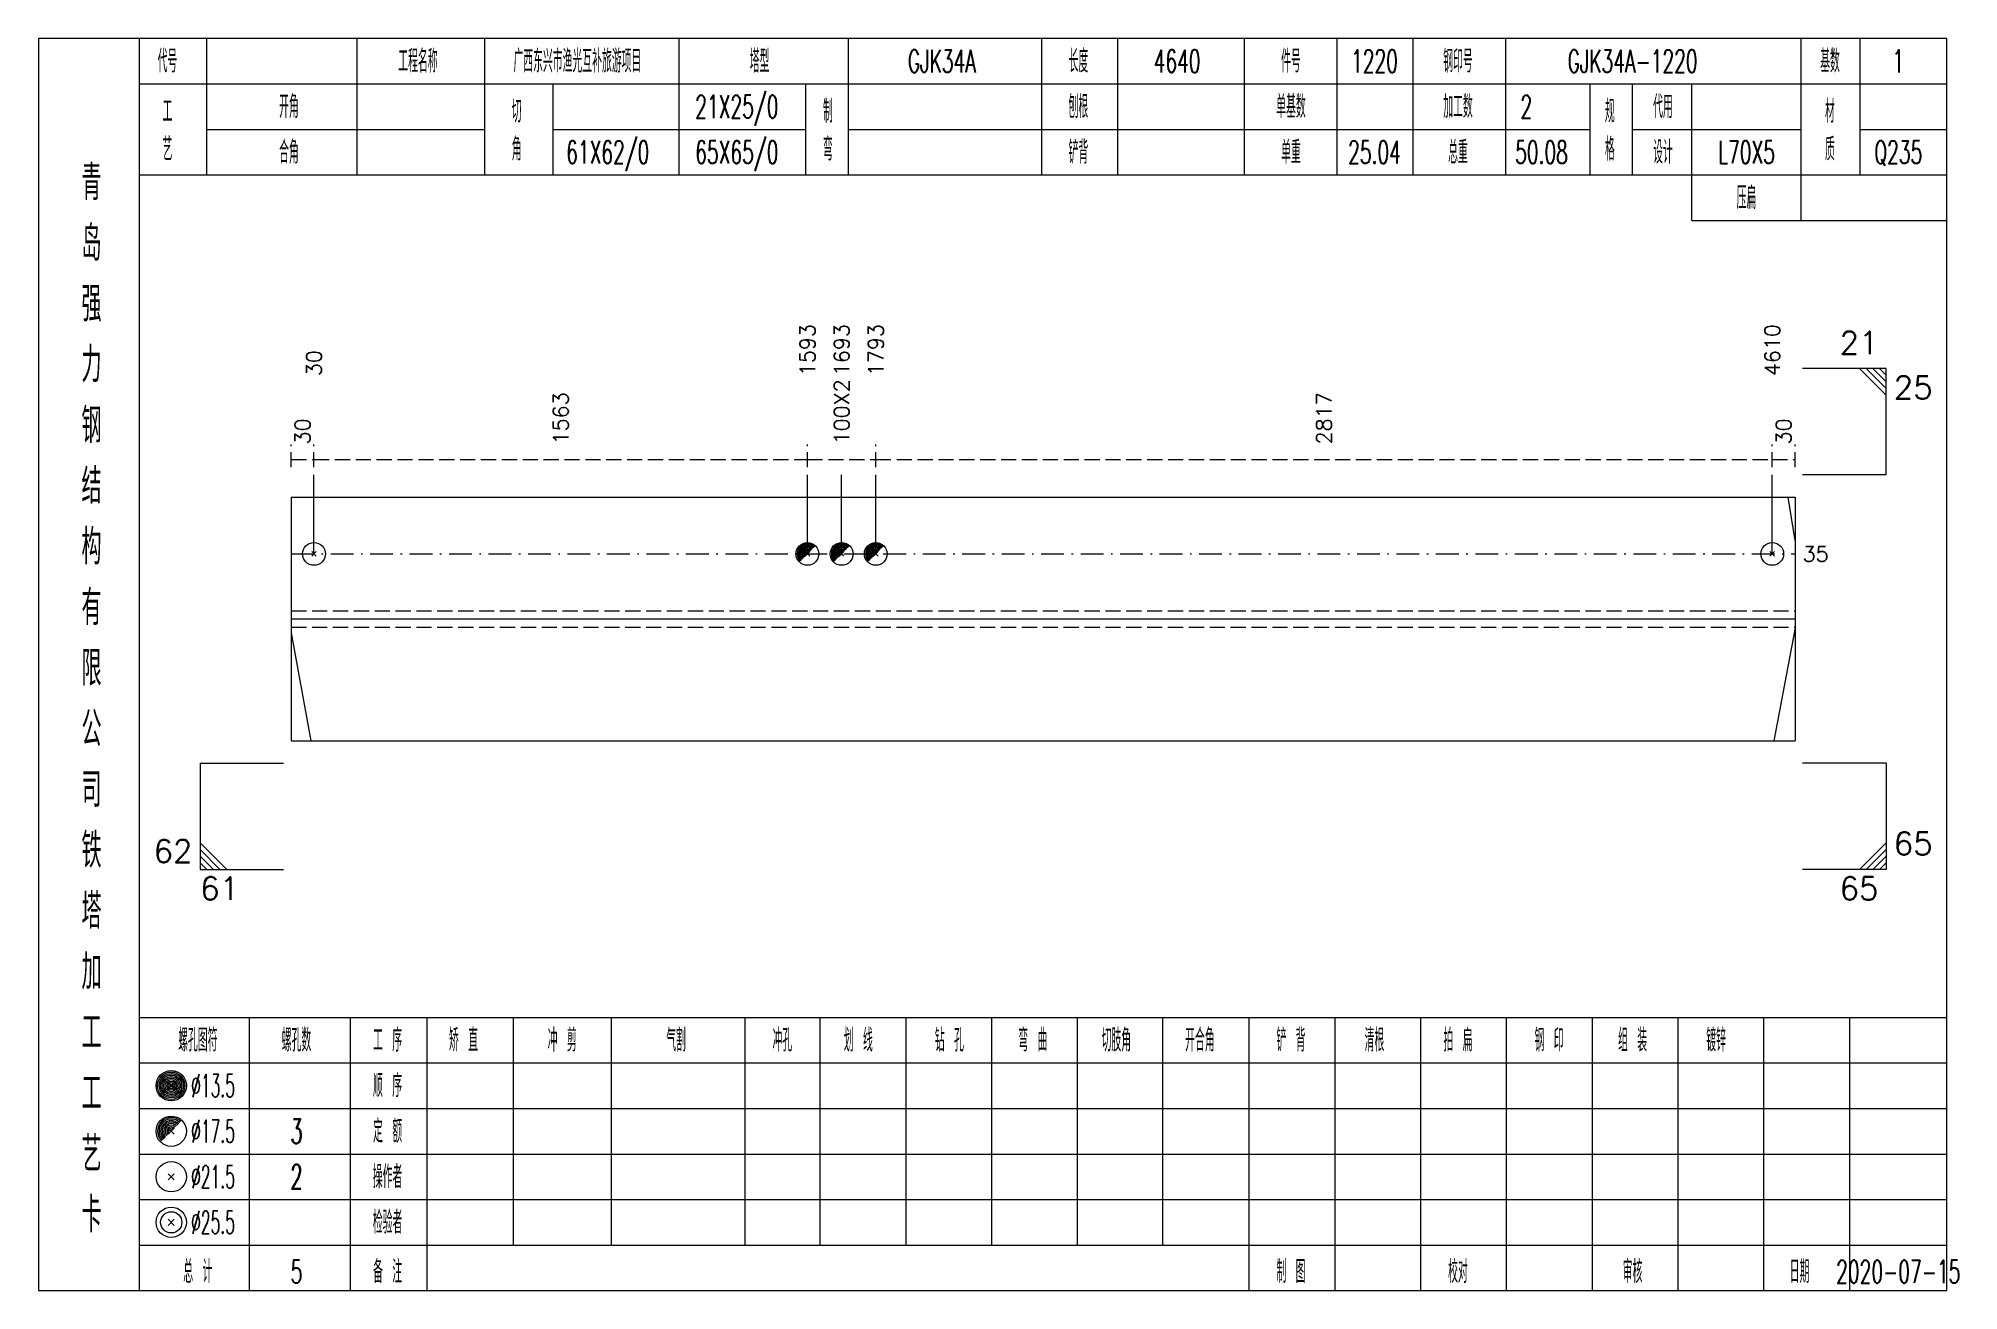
# Model space of a CAD drawing. Extents: x 0 to 2606, y -377 to 6479.
# Drawn here: x 522.8 to 775.7, y 1050 to 1215 of the extents above; entities that cross this region are included whole.
import ezdxf
from ezdxf.enums import TextEntityAlignment as Align

# ---------------------------------------------------------------- set-up
doc = ezdxf.new("R2010")
doc.units = 0
doc.header["$MEASUREMENT"] = 0
doc.linetypes.add('一点画线', pattern=[5.2, 3, -1, 0.2, -1])
doc.linetypes.add('虚线', pattern=[2.75, 2, -0.75])
doc.layers.get('0').update_dxf_attribs({"linetype": 'CONTINUOUS', "lineweight": 25})
doc.layers.add('1', color=7, linetype='CONTINUOUS', lineweight=25)
doc.layers.add('4', color=7, linetype='CONTINUOUS', lineweight=25)
doc.styles.get("Standard").update_dxf_attribs({"font": 'simplex.shx', "width": 0.7, "height": 3, "bigfont": 'gbhzfs.shx'})

msp = doc.modelspace()

# ---------------------------------------------------------------- texts
at = {"color": 7, "linetype": 'Continuous', "lineweight": 13}
for s, p in [('1593', (624.11, 1170.5)), ('1693', (628.61, 1170.5)), ('1793', (633.11, 1170.5)), ('4610', (751.2, 1170.5)), ('30', (559.1, 1170.5))]:
    msp.add_text(s, height=2, rotation=90, dxfattribs=at).set_placement(p, align=Align.MIDDLE_LEFT)
for s, p in [('21', (765.2, 1172.5)), ('62', (543.1, 1105.5))]:
    msp.add_text(s, height=3, dxfattribs=at).set_placement(p, align=Align.BOTTOM_RIGHT)
at = {"color": 8, "linetype": 'Continuous', "lineweight": 9}
for s, p in [('100X2', (628.61, 1161.5)), ('1563', (591.61, 1161.5)), ('2817', (692.16, 1161.5)), ('30', (557.6, 1161.5)), ('30', (752.7, 1161.5))]:
    msp.add_text(s, height=2, rotation=90, dxfattribs=at).set_placement(p, align=Align.MIDDLE_LEFT)
at = {"color": 7, "linetype": 'Continuous', "lineweight": 13}
for s, p in [('25', (767.2, 1170.5)), ('61', (544.1, 1104.5))]:
    msp.add_text(s, height=3, dxfattribs=at).set_placement(p, align=Align.TOP_LEFT)
msp.add_text('35', height=2, dxfattribs=at).set_placement((755.2, 1147.07), align=Align.MIDDLE_LEFT)
msp.add_text('65', height=3, dxfattribs=at).set_placement((767.2, 1106.5), align=Align.BOTTOM_LEFT)
msp.add_text('65', height=3, dxfattribs=at).set_placement((765.2, 1104.5), align=Align.TOP_RIGHT)
at = {"layer": '4', "color": 1, "linetype": 'Continuous', "lineweight": 13}
for s, height, width, p in [('代号', 3, 0.6, (539.8, 1212)), ('工程名称', 3, 0.6, (572.8, 1212)), ('广西东兴市渔光互补旅游项目', 3, 0.6, (593.8, 1212)), ('塔型', 3, 0.6, (617.8, 1212)), ('GJK34A', 3, 0.6, (641.8, 1212)), ('长度', 3, 0.6, (659.8, 1212)), ('4640', 3, 0.6, (672.8, 1212)), ('件号', 3, 0.6, (687.8, 1212)), ('1220', 3, 0.6, (698.8, 1212)), ('钢印号', 3, 0.6, (709.8, 1212)), ('GJK34A-1220', 3, 0.6, (732.8, 1212)), ('基数', 3, 0.6, (758.8, 1212)), ('1', 3, 0.6, (767.8, 1212)), ('工', 3, 0.6, (539.8, 1205.4)), ('开角', 3, 0.6, (555.8, 1206)), ('切', 3, 0.6, (585.8, 1205.4)), ('21X25/0', 3, 0.6, (614.8, 1206)), ('制', 3, 0.6, (626.8, 1205.4)), ('刨根', 3, 0.6, (659.8, 1206)), ('单基数', 3, 0.6, (687.8, 1206)), ('加工数', 3, 0.6, (709.8, 1206)), ('2', 3, 0.6, (718.8, 1206)), ('规', 3, 0.6, (729.8, 1205.4)), ('代用', 3, 0.6, (736.8, 1206)), ('材', 3, 0.6, (758.8, 1205.4)), ('艺', 3, 0.6, (539.8, 1200.4)), ('合角', 3, 0.6, (555.8, 1200)), ('角', 3, 0.6, (585.8, 1200.4)), ('61X62/0', 3, 0.6, (597.8, 1200)), ('65X65/0', 3, 0.6, (614.8, 1200)), ('弯', 3, 0.6, (626.8, 1200.4)), ('铲背', 3, 0.6, (659.8, 1200)), ('单重', 3, 0.6, (687.8, 1200)), ('25.04', 3, 0.6, (698.8, 1200)), ('总重', 3, 0.6, (709.8, 1200)), ('50.08', 3, 0.6, (720.8, 1200)), ('格', 3, 0.6, (729.8, 1200.4)), ('设计', 3, 0.6, (736.8, 1200)), ('L70X5', 3, 0.6, (747.8, 1200)), ('质', 3, 0.6, (758.8, 1200.4)), ('Q235', 3, 0.6, (767.8, 1200)), ('青', 4.6, 0.8, (529.8, 1196)), ('压扁', 3, 0.6, (747.8, 1194)), ('岛', 4.6, 0.8, (529.8, 1188)), ('强', 4.6, 0.8, (529.8, 1180)), ('力', 4.6, 0.8, (529.8, 1172)), ('钢', 4.6, 0.8, (529.8, 1164)), ('结', 4.6, 0.8, (529.8, 1156)), ('构', 4.6, 0.8, (529.8, 1148)), ('有', 4.6, 0.8, (529.8, 1140)), ('限', 4.6, 0.8, (529.8, 1132)), ('公', 4.6, 0.8, (529.8, 1124)), ('司', 4.6, 0.8, (529.8, 1116)), ('铁', 4.6, 0.8, (529.8, 1108)), ('塔', 4.6, 0.8, (529.8, 1100)), ('加', 4.6, 0.8, (529.8, 1092)), ('工', 4.6, 0.8, (529.8, 1084)), ('螺孔图符', 3, 0.6, (543.8, 1083)), ('螺孔数', 3, 0.6, (556.8, 1083)), ('工 序', 3, 0.6, (568.8, 1083)), ('矫 直', 3, 0.6, (578.8, 1083)), ('冲 剪', 3, 0.6, (591.8, 1083)), ('气割', 3, 0.6, (606.8, 1083)), ('冲孔', 3, 0.6, (620.8, 1083)), ('划 线', 3, 0.6, (630.8, 1083)), ('钻 孔', 3, 0.6, (642.8, 1083)), ('弯 曲', 3, 0.6, (653.8, 1083)), ('切肢角', 3, 0.6, (664.8, 1083)), ('开合角', 3, 0.6, (675.8, 1083)), ('铲 背', 3, 0.6, (687.8, 1083)), ('清根', 3, 0.6, (698.8, 1083)), ('拍 扁', 3, 0.6, (709.8, 1083)), ('钢 印', 3, 0.6, (721.8, 1083)), ('组 装', 3, 0.6, (732.8, 1083)), ('镀锌', 3, 0.6, (743.8, 1083)), ('工', 4.6, 0.8, (529.8, 1076)), ('%%C13.5', 3, 0.5, (545.8, 1077)), ('顺 序', 3, 0.6, (568.8, 1077)), ('%%C17.5', 3, 0.5, (545.8, 1071)), ('3', 3.2, 0.6, (556.8, 1071)), ('定 额', 3, 0.6, (568.8, 1071)), ('艺', 4.6, 0.8, (529.8, 1068)), ('%%C21.5', 3, 0.5, (545.8, 1065)), ('2', 3.2, 0.6, (556.8, 1065)), ('操作者', 3, 0.6, (568.8, 1065)), ('卡', 4.6, 0.8, (529.8, 1060)), ('%%C25.5', 3, 0.5, (545.8, 1059)), ('检验者', 3, 0.6, (568.8, 1059)), ('总 计', 3, 0.6, (543.8, 1052.5)), ('5', 3, 0.6, (556.8, 1052.5)), ('备 注', 3, 0.6, (568.8, 1052.5)), ('制 图', 3, 0.6, (687.8, 1052.5)), ('校对', 3, 0.6, (709.8, 1052.5)), ('审核', 3, 0.6, (732.8, 1052.5)), ('日期', 3, 0.6, (754.8, 1052.5)), ('2020-07-15', 3, 0.6, (767.8, 1052.5))]:
    msp.add_text(s, height=height, dxfattribs=dict(at, width=width)).set_placement(p, align=Align.MIDDLE_CENTER)

# ---------------------------------------------------------------- linework, layer by layer
at = {"color": 7, "linetype": 'Continuous', "lineweight": 13}
for p, q in [((766.2, 1171.5), (755.2, 1171.5)), ((762.7, 1171.5), (766.2, 1168)), ((763.57, 1171.5), (766.2, 1168.88)), ((764.45, 1171.5), (766.2, 1169.75)), ((765.32, 1171.5), (766.2, 1170.62)), ((766.2, 1157.5), (766.2, 1171.5)), ((559.1, 1147.07), (559.1, 1157.5)), ((624.11, 1147.07), (624.11, 1157.5)), ((628.61, 1147.07), (628.61, 1157.5)), ((633.11, 1147.07), (633.11, 1157.5)), ((751.2, 1147.07), (751.2, 1157.5)), ((766.2, 1157.5), (755.2, 1157.5)), ((754.2, 1148.83), (753.3, 1154.57)), ((558.8, 1146.77), (559.4, 1147.37)), ((559.4, 1146.77), (558.8, 1147.37)), ((750.9, 1146.77), (751.5, 1147.37)), ((751.5, 1146.77), (750.9, 1147.37)), ((556.1, 1136.66), (558.7, 1122.43)), ((754.2, 1137.35), (751.42, 1122.43)), ((544.1, 1119.5), (555.1, 1119.5)), ((544.1, 1119.5), (544.1, 1105.5)), ((766.2, 1119.5), (755.2, 1119.5)), ((766.2, 1119.5), (766.2, 1105.5)), ((547.6, 1105.5), (544.1, 1109)), ((546.72, 1105.5), (544.1, 1108.12)), ((762.7, 1105.5), (766.2, 1109)), ((763.57, 1105.5), (766.2, 1108.12)), ((545.85, 1105.5), (544.1, 1107.25)), ((544.97, 1105.5), (544.1, 1106.38)), ((544.1, 1105.5), (555.1, 1105.5)), ((766.2, 1105.5), (755.2, 1105.5)), ((764.45, 1105.5), (766.2, 1107.25)), ((765.32, 1105.5), (766.2, 1106.38))]:
    msp.add_line(p, q, dxfattribs=at)
at = {"color": 8, "linetype": '虚线', "lineweight": 9}
for p, q in [((556.1, 1158.5), (556.1, 1161.5)), ((559.1, 1158.5), (559.1, 1161.5)), ((559.1, 1158.5), (559.1, 1161.5)), ((624.11, 1158.5), (624.11, 1161.5)), ((624.11, 1158.5), (624.11, 1161.5)), ((633.11, 1158.5), (633.11, 1161.5)), ((633.11, 1158.5), (633.11, 1161.5)), ((751.2, 1158.5), (751.2, 1161.5)), ((751.2, 1158.5), (751.2, 1161.5)), ((754.2, 1158.5), (754.2, 1161.5)), ((556.1, 1159.5), (559.1, 1159.5)), ((559.1, 1159.5), (624.11, 1159.5)), ((624.11, 1159.5), (633.11, 1159.5)), ((633.11, 1159.5), (751.2, 1159.5)), ((751.2, 1159.5), (754.2, 1159.5))]:
    msp.add_line(p, q, dxfattribs=at)
at = {"color": 7, "linetype": 'Continuous', "lineweight": 18}
for p, q in [((556.1, 1154.57), (556.1, 1122.43)), ((556.1, 1154.57), (754.2, 1154.57)), ((754.2, 1154.57), (754.2, 1122.43)), ((556.1, 1138.5), (754.2, 1138.5))]:
    msp.add_line(p, q, dxfattribs=at)
at = {"color": 3, "linetype": '一点画线', "lineweight": 13}
msp.add_line((556.1, 1147.07), (754.2, 1147.07), dxfattribs=at)
at = {"color": 7, "linetype": 'Continuous', "lineweight": 0}
for p, q in [((623.81, 1146.77), (624.41, 1147.37)), ((623.81, 1147.37), (624.41, 1146.77)), ((628.31, 1146.77), (628.91, 1147.37)), ((628.31, 1147.37), (628.91, 1146.77)), ((632.81, 1146.77), (633.41, 1147.37)), ((632.81, 1147.37), (633.41, 1146.77))]:
    msp.add_line(p, q, dxfattribs=at)
at = {"color": 1, "linetype": '虚线', "lineweight": 18}
for p, q in [((556.1, 1139.57), (754.2, 1139.57)), ((556.1, 1137.43), (754.2, 1137.43))]:
    msp.add_line(p, q, dxfattribs=at)
at = {"color": 7, "linetype": 'Continuous', "lineweight": 13}
for centre in [(559.1, 1147.07), (624.11, 1147.07), (628.61, 1147.07), (633.11, 1147.07), (751.2, 1147.07)]:
    msp.add_circle(centre, 1.5, dxfattribs=at)
for centre, radius in [((624.11, 1147.07), 1.35), ((628.61, 1147.07), 1.35), ((633.11, 1147.07), 1.35), ((624.11, 1147.07), 1.2), ((624.11, 1147.07), 1.05), ((624.11, 1147.07), 0.9), ((624.11, 1147.07), 0.75), ((624.11, 1147.07), 0.6), ((624.11, 1147.07), 0.45), ((624.11, 1147.07), 0.3), ((624.11, 1147.07), 0.15), ((628.61, 1147.07), 1.2), ((628.61, 1147.07), 1.05), ((628.61, 1147.07), 0.9), ((628.61, 1147.07), 0.75), ((628.61, 1147.07), 0.6), ((628.61, 1147.07), 0.45), ((628.61, 1147.07), 0.3), ((628.61, 1147.07), 0.15), ((633.11, 1147.07), 1.2), ((633.11, 1147.07), 1.05), ((633.11, 1147.07), 0.9), ((633.11, 1147.07), 0.75), ((633.11, 1147.07), 0.6), ((633.11, 1147.07), 0.45), ((633.11, 1147.07), 0.3), ((633.11, 1147.07), 0.15)]:
    msp.add_arc(centre, radius, 45, 225, dxfattribs=at)
at = {"layer": '1', "color": 7, "linetype": 'Continuous', "lineweight": 18}
msp.add_line((556.1, 1122.43), (754.2, 1122.43), dxfattribs=at)
at = {"layer": '4', "color": 1, "linetype": 'Continuous', "lineweight": 18}
for p, q in [((536.1, 1050), (536.1, 1215)), ((545, 1197), (545, 1215)), ((564.8, 1197), (564.8, 1215)), ((581.6, 1197), (581.6, 1215)), ((607.2, 1197), (607.2, 1215)), ((629.5, 1197), (629.5, 1215)), ((655, 1197), (655, 1215)), ((665, 1197), (665, 1215)), ((681.7, 1197), (681.7, 1215)), ((693.9, 1197), (693.9, 1215)), ((703.9, 1197), (703.9, 1215)), ((716.1, 1197), (716.1, 1215)), ((755, 1191), (755, 1215)), ((762.8, 1197), (762.8, 1215)), ((536.1, 1209), (774.2, 1209)), ((590.6, 1197), (590.6, 1209)), ((623.9, 1197), (623.9, 1209)), ((727.2, 1197), (727.2, 1209)), ((732.8, 1197), (732.8, 1209)), ((740.6, 1191), (740.6, 1209)), ((545, 1203), (581.6, 1203)), ((590.6, 1203), (623.9, 1203)), ((629.5, 1203), (727.2, 1203)), ((732.8, 1203), (755, 1203)), ((762.8, 1203), (774.2, 1203)), ((536.1, 1197), (774.2, 1197)), ((740.6, 1191), (774.2, 1191)), ((536.1, 1086), (774.2, 1086)), ((550.6, 1050), (550.6, 1086)), ((563.9, 1050), (563.9, 1086)), ((574, 1050), (574, 1086)), ((585.4, 1056), (585.4, 1086)), ((598.3, 1056), (598.3, 1086)), ((615.9, 1056), (615.9, 1086)), ((625.8, 1056), (625.8, 1086)), ((637.1, 1056), (637.1, 1086)), ((648.4, 1056), (648.4, 1086)), ((659.7, 1056), (659.7, 1086)), ((670.9, 1056), (670.9, 1086)), ((682.3, 1056), (682.3, 1086)), ((693.6, 1056), (693.6, 1086)), ((704.9, 1056), (704.9, 1086)), ((716.2, 1056), (716.2, 1086)), ((727.5, 1056), (727.5, 1086)), ((738.8, 1056), (738.8, 1086)), ((750.1, 1056), (750.1, 1086)), ((761.4, 1056), (761.4, 1086)), ((536.1, 1080), (774.2, 1080)), ((536.1, 1074), (774.2, 1074)), ((536.1, 1068), (774.2, 1068)), ((536.1, 1062), (774.2, 1062)), ((536.1, 1056), (774.2, 1056)), ((682.3, 1050), (682.3, 1056)), ((693.6, 1050), (693.6, 1056)), ((704.9, 1050), (704.9, 1056)), ((716.2, 1050), (716.2, 1056)), ((727.5, 1050), (727.5, 1056)), ((738.8, 1050), (738.8, 1056)), ((750.1, 1050), (750.1, 1056)), ((761.4, 1050), (761.4, 1056))]:
    msp.add_line(p, q, dxfattribs=at)
at = {"layer": '4', "color": 7, "linetype": 'Continuous', "lineweight": 13}
for p, q in [((540.1, 1076.8), (540.5, 1077.2)), ((540.5, 1076.8), (540.1, 1077.2)), ((539.9, 1064.6), (540.7, 1065.4)), ((540.7, 1064.6), (539.9, 1065.4)), ((539.9, 1058.6), (540.7, 1059.4)), ((540.7, 1058.6), (539.9, 1059.4))]:
    msp.add_line(p, q, dxfattribs=at)
at = {"layer": '4', "color": 7, "linetype": 'Continuous', "lineweight": 0}
for p, q in [((539.9, 1070.6), (540.7, 1071.4)), ((539.9, 1071.4), (540.7, 1070.6))]:
    msp.add_line(p, q, dxfattribs=at)
at = {"layer": '4', "color": 1, "linetype": 'Continuous', "lineweight": 18}
msp.add_lwpolyline([(522.8, 1215), (522.8, 1050), (774.2, 1050), (774.2, 1215)], close=True, dxfattribs=at)
at = {"layer": '4', "color": 7, "linetype": 'Continuous', "lineweight": 13}
for centre, radius in [((540.3, 1077), 2), ((540.3, 1077), 1.8), ((540.3, 1077), 1.6), ((540.3, 1077), 1.4), ((540.3, 1077), 1.2), ((540.3, 1077), 1), ((540.3, 1077), 0.8), ((540.3, 1077), 0.6), ((540.3, 1077), 0.4), ((540.3, 1077), 0.2), ((540.3, 1071), 2), ((540.3, 1065), 2), ((540.3, 1059), 2), ((540.3, 1059), 1.4)]:
    msp.add_circle(centre, radius, dxfattribs=at)
for radius in [1.8, 1.6, 1.4, 1.2, 1, 0.8, 0.6, 0.4, 0.2]:
    msp.add_arc((540.3, 1071), radius, 45, 225, dxfattribs=at)

msp.set_redraw_order([(e.dxf.handle, doc.entitydb.next_handle()) for e in msp.query("TEXT MTEXT ATTDEF DIMENSION ARC_DIMENSION")])  # texts and dimensions are drawn at this point

doc.saveas('drawing.dxf')
